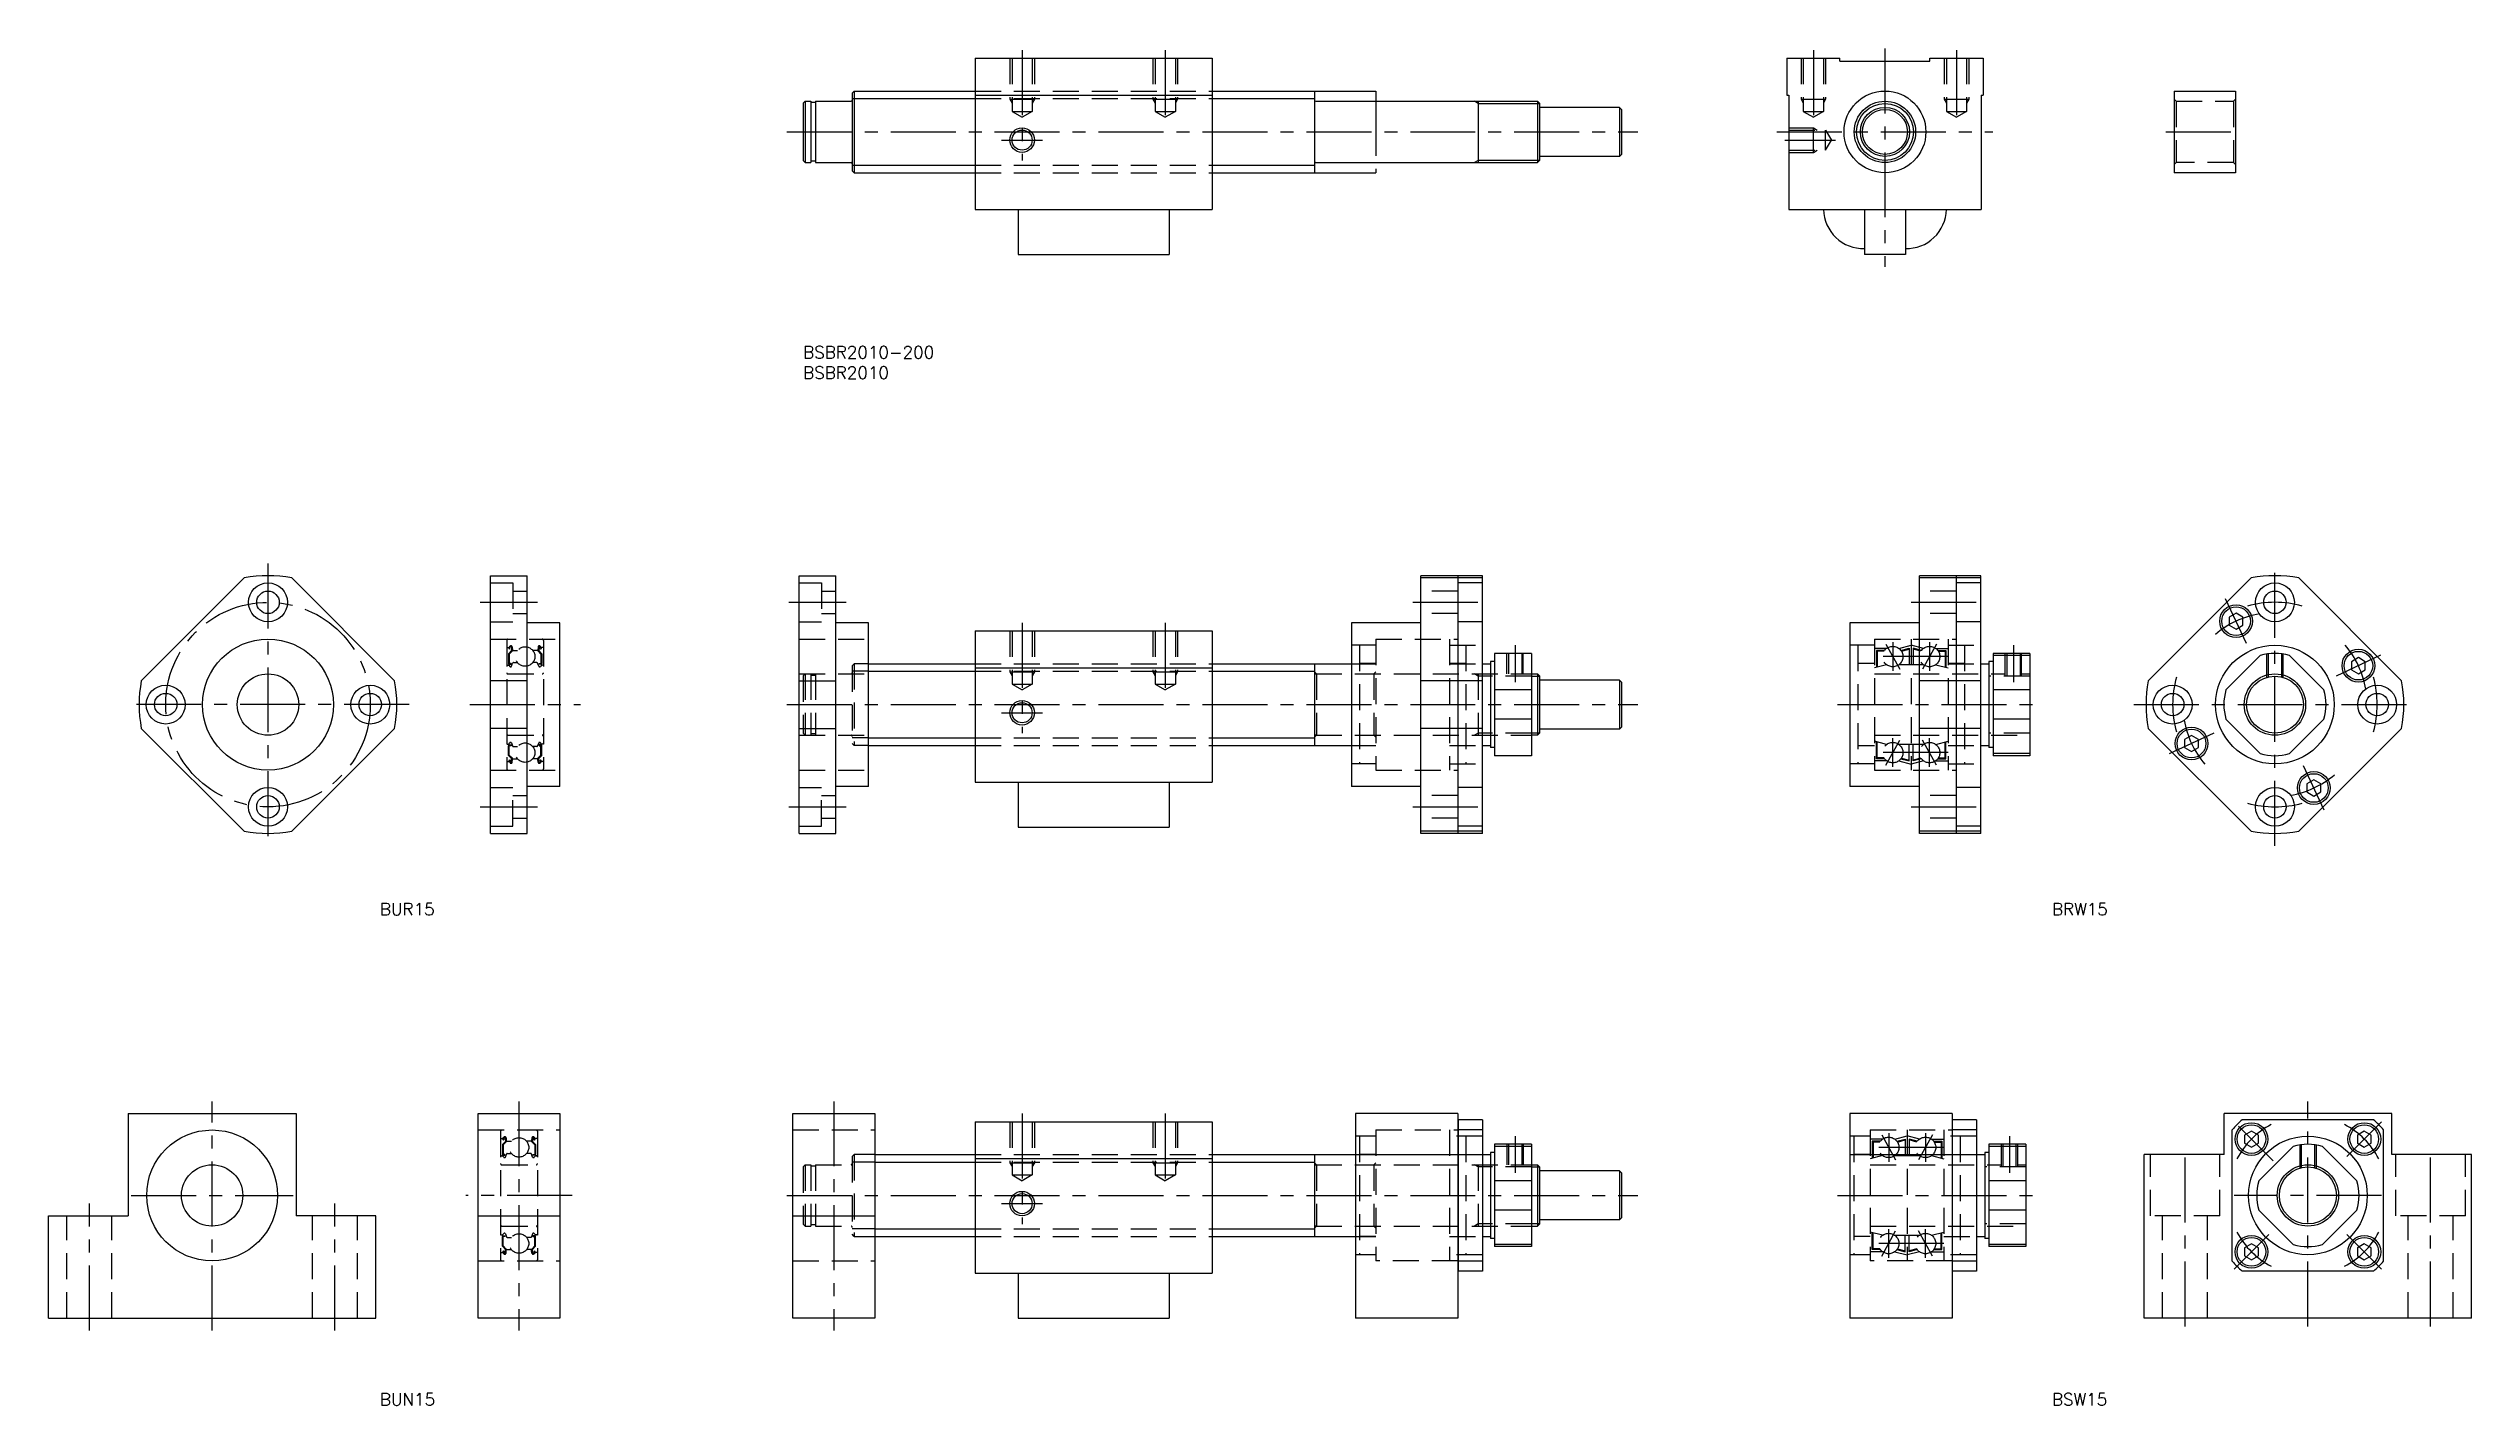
# Model space of a CAD drawing. Extents: x -184 to 408, y -259 to 73.
import ezdxf

# ---------------------------------------------------------------- set-up
doc = ezdxf.new("R2010")
doc.units = 0
doc.header["$LTSCALE"] = 0.5
for name, pattern in [('CENTER', [50.8, 31.75, -6.35, 6.35, -6.35]), ('DASHED', [19.05, 12.7, -6.35]), ('PHANTOM', [63.5, 31.75, -6.35, 6.35, -6.35, 6.35, -6.35])]:
    doc.linetypes.add(name, pattern=pattern)
for name, color, linetype in [('MSM_CENTER', 1, 'CENTER'), ('MSM_CONTINUOUS', 7, 'CONTINUOUS'), ('MSM_DASHED', 4, 'DASHED'), ('MSM_IMAGINARY', 6, 'PHANTOM'), ('MSM_NARROW', 5, 'CONTINUOUS'), ('MSM_PART_NUMBER', 7, 'CONTINUOUS')]:
    doc.layers.add(name, color=color, linetype=linetype)
doc.styles.get("Standard").update_dxf_attribs({"font": 'txt.shx', "height": 3, "bigfont": 'bigfont.shx'})

# ---------------------------------------------------------------- blocks, each defined once
blk = doc.blocks.new('*U12')
at = {"layer": 'MSM_PART_NUMBER'}
blk.add_text('BSBR2010-200', height=3, dxfattribs=at).set_placement((0, -3))
blk = doc.blocks.new('*U13')
at = {"layer": 'MSM_PART_NUMBER'}
blk.add_text('BSBR2010', height=3, dxfattribs=at).set_placement((0, -8))
blk = doc.blocks.new('*U14')
at = {"layer": 'MSM_PART_NUMBER'}
blk.add_text('BUR15', height=3, dxfattribs=at).set_placement((-103.46, -139.16))
blk = doc.blocks.new('*U15')
at = {"layer": 'MSM_PART_NUMBER'}
blk.add_text('BUN15', height=3, dxfattribs=at).set_placement((-103.46, -259))
blk = doc.blocks.new('*U16')
at = {"layer": 'MSM_PART_NUMBER'}
blk.add_text('BSW15', height=3, dxfattribs=at).set_placement((305.23, -259))
blk = doc.blocks.new('*U17')
at = {"layer": 'MSM_PART_NUMBER'}
blk.add_text('BRW15', height=3, dxfattribs=at).set_placement((305.23, -139.16))

msp = doc.modelspace()

# ---------------------------------------------------------------- linework, layer by layer
at = {"layer": 'MSM_CENTER'}
for p, q in [((53.5, 72.36), (53.5, 45.36)), ((88.5, 72.36), (88.5, 53.94)), ((246.9, 72.36), (246.9, 53.94)), ((264.4, 72.76), (264.4, 19.36)), ((281.9, 72.36), (281.9, 53.94)), ((-4, 52.36), (204, 52.36)), ((48.5, 50.36), (58.5, 50.36)), ((238, 52.36), (290.8, 52.36)), ((239.9, 50.36), (252.32, 50.36)), ((333.07, 52.36), (352.07, 52.36)), ((-130.81, -53.14), (-130.81, -122.14)), ((359.72, -122.14), (359.72, -53.14)), ((-78.96, -62.64), (-64.96, -62.64)), ((-3.5, -62.64), (10.5, -62.64)), ((149, -62.64), (168, -62.64)), ((270.81, -62.64), (289.81, -62.64)), ((352.75, -72.68), (347.67, -61.81)), ((53.5, -67.64), (53.5, -94.64)), ((88.5, -67.64), (88.5, -86.06)), ((174, -73.14), (174, -82.14)), ((279.81, -75.89), (261.81, -75.89)), ((264.61, -72.83), (268.01, -78.95)), ((266.31, -72.39), (266.31, -79.39)), ((277.01, -72.83), (273.61, -78.95)), ((275.31, -72.39), (275.31, -79.39)), ((295.81, -73.14), (295.81, -82.14)), ((385.55, -75.59), (374.67, -80.66)), ((-96.31, -87.64), (-165.31, -87.64)), ((-81.46, -87.64), (-54.46, -87.64)), ((-4, -87.64), (204, -87.64)), ((252.81, -87.64), (302.81, -87.64)), ((325.22, -87.64), (394.22, -87.64)), ((48.5, -89.64), (58.5, -89.64)), ((344.76, -94.61), (333.89, -99.68)), ((279.81, -99.39), (261.81, -99.39)), ((264.61, -102.45), (268.01, -96.33)), ((266.31, -102.89), (266.31, -95.89)), ((277.01, -102.45), (273.61, -96.33)), ((275.31, -102.89), (275.31, -95.89)), ((371.76, -113.47), (366.69, -102.59)), ((-78.96, -112.64), (-64.96, -112.64)), ((-3.5, -112.64), (10.5, -112.64)), ((149, -112.64), (168, -112.64)), ((270.81, -112.64), (289.81, -112.64)), ((-144.46, -240.64), (-144.46, -184.64)), ((-69.46, -184.64), (-69.46, -240.64)), ((7.5, -184.64), (7.5, -240.64)), ((53.5, -187.64), (53.5, -214.64)), ((88.5, -187.64), (88.5, -206.06)), ((367.77, -239.64), (367.77, -184.64)), ((174, -193.14), (174, -202.14)), ((263.61, -192.83), (267.01, -198.95)), ((265.31, -192.39), (265.31, -199.39)), ((276.01, -192.83), (272.61, -198.95)), ((274.31, -192.39), (274.31, -199.39)), ((294.81, -193.14), (294.81, -202.14)), ((359.28, -199.15), (350.8, -190.67)), ((377.32, -198.09), (385.8, -189.61)), ((278.81, -195.89), (260.81, -195.89)), ((337.77, -239.64), (337.77, -195.64)), ((397.77, -239.64), (397.77, -195.64)), ((-174.46, -240.64), (-174.46, -209.64)), ((-164.26, -207.64), (-124.66, -207.64)), ((-114.46, -240.64), (-114.46, -209.64)), ((-56.46, -207.64), (-82.46, -207.64)), ((-4, -207.64), (204, -207.64)), ((48.5, -209.64), (58.5, -209.64)), ((252.81, -207.64), (301.81, -207.64)), ((385.77, -207.64), (349.77, -207.64)), ((263.61, -222.45), (267.01, -216.33)), ((265.31, -222.89), (265.31, -215.89)), ((276.01, -222.45), (272.61, -216.33)), ((274.31, -222.89), (274.31, -215.89)), ((349.74, -225.67), (358.22, -217.18)), ((385.8, -225.67), (377.32, -217.18)), ((278.81, -219.39), (260.81, -219.39))]:
    msp.add_line(p, q, dxfattribs=at)
msp.add_circle((-130.81, -87.64), 25, dxfattribs=at)
for centre, radius, start, end in [((359.72, -87.64), 25, 74.5137, 105.4863), ((359.72, -87.64), 22.5, 99.70766, 130.29234), ((359.72, -87.64), 22.5, 9.70766, 40.29234), ((359.72, -87.64), 25, 164.5137, 195.4863), ((359.72, -87.64), 25, 344.5137, 15.4863), ((359.72, -87.64), 22.5, 189.70766, 220.29234), ((359.72, -87.64), 22.5, 279.70766, 310.29234), ((359.72, -87.64), 25, 254.5137, 285.4863), ((367.77, -207.64), 19.5, 117.30023, 152.69977), ((367.77, -207.64), 19.5, 27.30023, 62.69977), ((367.77, -207.64), 19.5, 207.30023, 242.69977), ((367.77, -207.64), 19.5, 297.30023, 332.69977)]:
    msp.add_arc(centre, radius, start, end, dxfattribs=at)
at = {"layer": 'MSM_CONTINUOUS'}
for p, q in [((42, 70.36), (100, 70.36)), ((42, 70.36), (42, 33.36)), ((100, 70.36), (100, 33.36)), ((240.4, 70.36), (253.4, 70.36)), ((240.4, 70.36), (240.4, 61.36)), ((253.4, 69.66), (253.4, 70.36)), ((253.4, 69.66), (275.4, 69.66)), ((275.4, 70.36), (288.4, 70.36)), ((275.4, 69.66), (275.4, 70.36)), ((288.4, 70.36), (288.4, 61.36)), ((0.5, 59.86), (0, 59.36)), ((0, 59.36), (0, 45.36)), ((0.5, 59.86), (1.85, 59.86)), ((0.5, 59.86), (0.5, 44.86)), ((1.85, 59.86), (1.85, 44.86)), ((3, 59.51), (1.85, 59.51)), ((3, 59.86), (3, 44.86)), ((3, 59.86), (11.7, 59.86)), ((12.5, 62.36), (12, 61.86)), ((12, 61.86), (12, 42.86)), ((12.5, 62.36), (42, 62.36)), ((12.5, 62.36), (12.5, 42.36)), ((42, 61.36), (100, 61.36)), ((100, 62.36), (125, 62.36)), ((125, 62.36), (125, 42.36)), ((125.3, 59.86), (179.5, 59.86)), ((165, 59.86), (165, 44.86)), ((180, 59.36), (179.5, 59.86)), ((179.5, 59.86), (179.5, 44.86)), ((180, 59.36), (180, 45.36)), ((240.4, 61.36), (240.9, 61.36)), ((240.9, 61.36), (240.9, 33.36)), ((287.9, 61.36), (287.9, 33.36)), ((287.9, 61.36), (288.4, 61.36)), ((335.07, 62.36), (350.07, 62.36)), ((335.07, 62.36), (335.07, 42.36)), ((350.07, 62.36), (350.07, 42.36)), ((199.5, 58.36), (180, 58.36)), ((200, 57.86), (199.5, 58.36)), ((199.5, 58.36), (199.5, 46.36)), ((200, 57.86), (200, 46.86)), ((0.5, 44.86), (0, 45.36)), ((0.5, 44.86), (1.85, 44.86)), ((3, 45.21), (1.85, 45.21)), ((3, 44.86), (11.7, 44.86)), ((12.5, 42.36), (12, 42.86)), ((12.5, 42.36), (42, 42.36)), ((100, 42.36), (125, 42.36)), ((125.3, 44.86), (179.5, 44.86)), ((180, 45.36), (179.5, 44.86)), ((199.5, 46.36), (180, 46.36)), ((199.5, 46.36), (200, 46.86)), ((350.07, 42.36), (335.07, 42.36)), ((42, 33.36), (100, 33.36)), ((52.53, 33.36), (52.53, 22.36)), ((89.46, 33.36), (89.46, 22.36)), ((240.9, 33.36), (287.9, 33.36)), ((259.4, 33.36), (259.4, 22.36)), ((269.4, 33.36), (269.4, 22.36)), ((52.53, 22.36), (89.46, 22.36)), ((269.4, 22.36), (259.4, 22.36)), ((-136.62, -56.68), (-161.77, -81.83)), ((-125, -56.68), (-99.85, -81.83)), ((-76.46, -119.14), (-76.46, -56.14)), ((-76.46, -56.14), (-67.46, -56.14)), ((-67.46, -119.14), (-67.46, -56.14)), ((-1, -119.14), (-1, -56.14)), ((-1, -56.14), (8, -56.14)), ((8, -119.14), (8, -56.14)), ((151, -119.14), (151, -56.14)), ((166, -56.14), (151, -56.14)), ((166, -56.68), (151, -56.68)), ((160, -56.14), (160, -119.14)), ((166, -119.14), (166, -56.14)), ((272.81, -119.14), (272.81, -56.14)), ((287.81, -56.14), (272.81, -56.14)), ((287.81, -56.68), (272.81, -56.68)), ((281.81, -56.14), (281.81, -119.14)), ((287.81, -119.14), (287.81, -56.14)), ((353.91, -56.68), (328.76, -81.83)), ((390.68, -81.83), (365.53, -56.68)), ((-59.46, -67.64), (-67.46, -67.64)), ((-59.46, -107.64), (-59.46, -67.64)), ((16, -67.64), (8, -67.64)), ((16, -107.64), (16, -67.64)), ((42, -69.64), (100, -69.64)), ((42, -69.64), (42, -106.64)), ((100, -69.64), (100, -106.64)), ((151, -67.64), (134, -67.64)), ((134, -67.64), (134, -107.64)), ((272.81, -67.64), (255.81, -67.64)), ((255.81, -67.64), (255.81, -107.64)), ((350.21, -65.28), (348.51, -66.26)), ((348.51, -66.26), (348.51, -68.23)), ((348.51, -68.23), (350.21, -69.21)), ((351.91, -66.26), (350.21, -65.28)), ((350.21, -69.21), (351.91, -68.23)), ((351.91, -68.23), (351.91, -66.26)), ((169, -75.14), (169, -100.14)), ((178, -75.14), (169, -75.14)), ((178, -75.14), (178, -100.14)), ((290.81, -75.14), (290.81, -100.14)), ((299.81, -75.14), (290.81, -75.14)), ((299.81, -75.66), (290.81, -75.66)), ((299.81, -75.14), (299.81, -100.14)), ((347.74, -84.06), (356.14, -75.66)), ((371.69, -84.06), (363.3, -75.66)), ((380.11, -76.17), (378.41, -77.15)), ((381.81, -77.15), (380.11, -76.17)), ((-67.46, -81.83), (-76.46, -81.83)), ((-1, -81.83), (8, -81.83)), ((16, -77.64), (42, -77.64)), ((42, -78.64), (100, -78.64)), ((100, -77.64), (134, -77.64)), ((125, -77.64), (125, -97.64)), ((166, -81.83), (151, -81.83)), ((166, -77.64), (168, -77.64)), ((169, -77.14), (168, -77.14)), ((168, -77.14), (168, -98.14)), ((178, -80.14), (179.5, -80.14)), ((180, -80.64), (179.5, -80.14)), ((179.5, -80.14), (179.5, -95.14)), ((180, -80.64), (180, -94.64)), ((199.5, -81.64), (180, -81.64)), ((200, -82.14), (199.5, -81.64)), ((199.5, -81.64), (199.5, -93.64)), ((200, -82.14), (200, -93.14)), ((287.81, -81.83), (272.81, -81.83)), ((287.81, -77.64), (289.81, -77.64)), ((290.81, -77.14), (289.81, -77.14)), ((289.81, -77.14), (289.81, -98.14)), ((378.41, -77.15), (378.41, -79.11)), ((378.41, -79.11), (380.11, -80.09)), ((380.11, -80.09), (381.81, -79.11)), ((381.81, -79.11), (381.81, -77.15)), ((178, -84.06), (169, -84.06)), ((299.81, -84.06), (290.81, -84.06)), ((-136.62, -118.6), (-161.77, -93.45)), ((-99.85, -93.45), (-125, -118.6)), ((-67.46, -93.45), (-76.46, -93.45)), ((-1, -93.45), (8, -93.45)), ((166, -93.45), (151, -93.45)), ((178, -91.22), (169, -91.22)), ((180, -94.64), (179.5, -95.14)), ((199.5, -93.64), (180, -93.64)), ((199.5, -93.64), (200, -93.14)), ((287.81, -93.45), (272.81, -93.45)), ((299.81, -91.22), (290.81, -91.22)), ((353.91, -118.6), (328.76, -93.45)), ((356.14, -99.61), (347.74, -91.22)), ((363.3, -99.61), (371.69, -91.22)), ((390.68, -93.45), (365.53, -118.6)), ((16, -97.64), (42, -97.64)), ((100, -97.64), (134, -97.64)), ((166, -97.64), (168, -97.64)), ((169, -98.14), (168, -98.14)), ((178, -100.14), (169, -100.14)), ((179.5, -95.14), (178, -95.14)), ((287.81, -97.64), (289.81, -97.64)), ((290.81, -98.14), (289.81, -98.14)), ((299.81, -99.61), (290.81, -99.61)), ((299.81, -100.14), (290.81, -100.14)), ((339.33, -95.18), (337.63, -96.16)), ((337.63, -96.16), (337.63, -98.13)), ((337.63, -98.13), (339.33, -99.11)), ((341.03, -96.16), (339.33, -95.18)), ((339.33, -99.11), (341.03, -98.13)), ((341.03, -98.13), (341.03, -96.16)), ((369.23, -106.07), (367.53, -107.05)), ((370.93, -107.05), (369.23, -106.07)), ((-59.46, -107.64), (-67.46, -107.64)), ((16, -107.64), (8, -107.64)), ((42, -106.64), (100, -106.64)), ((52.53, -106.64), (52.53, -117.64)), ((89.46, -106.64), (89.46, -117.64)), ((151, -107.64), (134, -107.64)), ((272.81, -107.64), (255.81, -107.64)), ((367.53, -107.05), (367.53, -109.01)), ((367.53, -109.01), (369.23, -109.99)), ((369.23, -109.99), (370.93, -109.01)), ((370.93, -109.01), (370.93, -107.05)), ((52.53, -117.64), (89.46, -117.64)), ((-76.46, -119.14), (-67.46, -119.14)), ((-1, -119.14), (8, -119.14)), ((166, -118.6), (151, -118.6)), ((166, -119.14), (151, -119.14)), ((287.81, -118.6), (272.81, -118.6)), ((287.81, -119.14), (272.81, -119.14)), ((-164.96, -187.64), (-164.96, -212.64)), ((-164.96, -187.64), (-123.96, -187.64)), ((-123.96, -187.64), (-123.96, -212.64)), ((-79.46, -237.64), (-79.46, -187.64)), ((-79.46, -187.64), (-59.46, -187.64)), ((-59.46, -187.64), (-59.46, -237.64)), ((-2.5, -237.64), (-2.5, -187.64)), ((-2.5, -187.64), (17.5, -187.64)), ((17.5, -187.64), (17.5, -237.64)), ((160, -187.64), (135, -187.64)), ((135, -187.64), (135, -237.64)), ((160, -187.64), (160, -237.64)), ((166, -189.14), (160.05, -189.14)), ((160.05, -189.14), (160.05, -226.14)), ((166, -189.14), (166, -226.14)), ((280.81, -187.64), (255.81, -187.64)), ((255.81, -187.64), (255.81, -237.64)), ((280.81, -187.64), (280.81, -237.64)), ((286.81, -189.14), (280.86, -189.14)), ((280.86, -189.14), (280.86, -226.14)), ((286.81, -189.14), (286.81, -226.14)), ((347.27, -197.64), (347.27, -187.64)), ((388.27, -187.64), (347.27, -187.64)), ((383.83, -189.14), (351.71, -189.14)), ((388.27, -197.64), (388.27, -187.64)), ((42, -189.64), (100, -189.64)), ((42, -189.64), (42, -226.64)), ((100, -189.64), (100, -226.64)), ((160, -191.64), (160.05, -191.64)), ((166, -191.57), (160.05, -191.57)), ((169, -195.14), (169, -220.14)), ((178, -195.14), (169, -195.14)), ((178, -195.14), (178, -220.14)), ((280.81, -191.64), (280.86, -191.64)), ((286.81, -191.57), (280.86, -191.57)), ((289.81, -195.14), (289.81, -220.14)), ((298.81, -195.14), (289.81, -195.14)), ((298.81, -195.14), (298.81, -220.14)), ((349.27, -223.7), (349.27, -191.57)), ((353.98, -191.89), (352.28, -192.87)), ((352.28, -192.87), (352.28, -194.83)), ((352.28, -194.83), (353.98, -195.81)), ((355.68, -192.87), (353.98, -191.89)), ((353.98, -195.81), (355.68, -194.83)), ((355.68, -194.83), (355.68, -192.87)), ((381.56, -191.89), (379.86, -192.87)), ((379.86, -192.87), (379.86, -194.83)), ((379.86, -194.83), (381.56, -195.81)), ((383.26, -192.87), (381.56, -191.89)), ((381.56, -195.81), (383.26, -194.83)), ((383.26, -194.83), (383.26, -192.87)), ((386.27, -223.7), (386.27, -191.57)), ((17.5, -197.64), (42, -197.64)), ((42, -198.64), (100, -198.64)), ((100, -197.64), (160, -197.64)), ((125, -197.64), (125, -217.64)), ((166, -197.64), (168, -197.64)), ((169, -197.14), (168, -197.14)), ((168, -197.14), (168, -218.14)), ((178, -195.66), (169, -195.66)), ((178, -200.14), (179.5, -200.14)), ((180, -200.64), (179.5, -200.14)), ((179.5, -200.14), (179.5, -215.14)), ((180, -200.64), (180, -214.64)), ((255.81, -197.64), (280.81, -197.64)), ((286.81, -197.64), (288.81, -197.64)), ((289.81, -197.14), (288.81, -197.14)), ((288.81, -197.14), (288.81, -218.14)), ((298.81, -195.66), (289.81, -195.66)), ((327.77, -237.64), (327.77, -197.64)), ((347.27, -197.64), (327.77, -197.64)), ((355.79, -204.06), (364.19, -195.66)), ((379.75, -204.06), (371.35, -195.66)), ((407.77, -197.64), (388.27, -197.64)), ((407.77, -237.64), (407.77, -197.64)), ((178, -204.06), (169, -204.06)), ((199.5, -201.64), (180, -201.64)), ((200, -202.14), (199.5, -201.64)), ((199.5, -201.64), (199.5, -213.64)), ((200, -202.14), (200, -213.14)), ((298.81, -204.06), (289.81, -204.06)), ((-184.46, -237.64), (-184.46, -212.64)), ((-184.46, -212.64), (-164.96, -212.64)), ((-104.46, -212.64), (-123.96, -212.64)), ((-104.46, -237.64), (-104.46, -212.64)), ((-79.46, -212.64), (-59.46, -212.64)), ((-2.5, -212.64), (17.5, -212.64)), ((178, -211.22), (169, -211.22)), ((199.5, -213.64), (200, -213.14)), ((298.81, -211.22), (289.81, -211.22)), ((364.19, -219.61), (355.79, -211.22)), ((371.35, -219.61), (379.75, -211.22)), ((17.5, -217.64), (42, -217.64)), ((100, -217.64), (135, -217.64)), ((166, -217.64), (168, -217.64)), ((169, -218.14), (168, -218.14)), ((178, -215.14), (179.5, -215.14)), ((180, -214.64), (179.5, -215.14)), ((199.5, -213.64), (180, -213.64)), ((286.81, -217.64), (288.81, -217.64)), ((289.81, -218.14), (288.81, -218.14)), ((160, -223.64), (160.05, -223.64)), ((166, -223.7), (160.05, -223.7)), ((178, -219.61), (169, -219.61)), ((178, -220.14), (169, -220.14)), ((280.81, -223.64), (280.86, -223.64)), ((286.81, -223.7), (280.86, -223.7)), ((298.81, -219.61), (289.81, -219.61)), ((298.81, -220.14), (289.81, -220.14)), ((353.98, -219.46), (352.28, -220.44)), ((352.28, -220.44), (352.28, -222.41)), ((352.28, -222.41), (353.98, -223.39)), ((355.68, -220.44), (353.98, -219.46)), ((353.98, -223.39), (355.68, -222.41)), ((355.68, -222.41), (355.68, -220.44)), ((381.56, -219.46), (379.86, -220.44)), ((379.86, -220.44), (379.86, -222.41)), ((379.86, -222.41), (381.56, -223.39)), ((383.26, -220.44), (381.56, -219.46)), ((381.56, -223.39), (383.26, -222.41)), ((383.26, -222.41), (383.26, -220.44)), ((42, -226.64), (100, -226.64)), ((52.53, -226.64), (52.53, -237.64)), ((89.46, -226.64), (89.46, -237.64)), ((166, -226.14), (160.05, -226.14)), ((286.81, -226.14), (280.86, -226.14)), ((383.83, -226.14), (351.71, -226.14)), ((-184.46, -237.64), (-104.46, -237.64)), ((-59.46, -237.64), (-79.46, -237.64)), ((17.5, -237.64), (-2.5, -237.64)), ((52.53, -237.64), (89.46, -237.64)), ((160, -237.64), (135, -237.64)), ((280.81, -237.64), (255.81, -237.64)), ((407.77, -237.64), (327.77, -237.64))]:
    msp.add_line(p, q, dxfattribs=at)
for centre, radius in [((264.4, 52.36), 10), ((264.4, 52.36), 7.5), ((264.4, 52.36), 6), ((264.4, 52.36), 5.5), ((53.5, 50.36), 2.46), ((-130.81, -62.64), 4.75), ((359.72, -62.64), 4.75), ((-130.81, -62.64), 2.75), ((350.21, -67.25), 4), ((350.21, -67.25), 3.5), ((359.72, -62.64), 2.75), ((-130.81, -87.64), 16), ((359.72, -87.64), 14.5), ((380.11, -78.13), 4), ((380.11, -78.13), 3.5), ((-155.81, -87.64), 4.75), ((-130.81, -87.64), 7.5), ((-105.81, -87.64), 4.75), ((334.72, -87.64), 4.75), ((359.72, -87.64), 6.96), ((384.72, -87.64), 4.75), ((-155.81, -87.64), 2.75), ((-105.81, -87.64), 2.75), ((53.5, -89.64), 2.46), ((334.72, -87.64), 2.75), ((384.72, -87.64), 2.75), ((339.33, -97.15), 4), ((339.33, -97.15), 3.5), ((369.23, -108.03), 4), ((369.23, -108.03), 3.5), ((-130.81, -112.64), 4.75), ((-130.81, -112.64), 2.75), ((359.72, -112.64), 4.75), ((359.72, -112.64), 2.75), ((-144.46, -207.64), 16), ((353.98, -193.85), 4), ((353.98, -193.85), 3.5), ((367.77, -207.64), 14.5), ((381.56, -193.85), 4), ((381.56, -193.85), 3.5), ((-144.46, -207.64), 7.5), ((367.77, -207.64), 6.96), ((53.5, -209.64), 2.46), ((353.98, -221.43), 4), ((353.98, -221.43), 3.5), ((381.56, -221.43), 4), ((381.56, -221.43), 3.5)]:
    msp.add_circle(centre, radius, dxfattribs=at)
for centre, radius, start, end in [((11.7, 60.16), 0.3, 270, 0), ((125.3, 60.16), 0.3, 180, 270), ((11.7, 44.56), 0.3, 0, 90), ((125.3, 44.56), 0.3, 90, 180), ((259.15, 33.59), 9.75, 181.35395, 271.4928), ((269.66, 33.59), 9.75, 268.5072, 358.64605), ((-130.81, -87.64), 31.5, 79.37126, 100.62874), ((359.72, -87.64), 31.5, 79.37126, 100.62874), ((359.72, -87.64), 12.5, 73.35764, 106.64236), ((-130.81, -87.64), 31.5, 169.37126, 190.62874), ((-130.81, -87.64), 31.5, 349.37126, 10.62874), ((359.72, -87.64), 31.5, 169.37126, 190.62874), ((359.72, -87.64), 31.5, 349.37126, 10.62874), ((359.72, -87.64), 12.5, 163.35764, 196.64236), ((359.72, -87.64), 12.5, 343.35764, 16.64236), ((359.72, -87.64), 12.5, 253.35764, 286.64236), ((-130.81, -87.64), 31.5, 259.37126, 280.62874), ((359.72, -87.64), 31.5, 259.37126, 280.62874), ((367.77, -207.64), 24.5, 130.96571, 139.03429), ((367.77, -207.64), 24.5, 40.96571, 49.03429), ((367.77, -207.64), 12.5, 73.35764, 106.64236), ((367.77, -207.64), 12.5, 163.35764, 196.64236), ((367.77, -207.64), 12.5, 343.35764, 16.64236), ((367.77, -207.64), 24.5, 220.96571, 229.03429), ((367.77, -207.64), 12.5, 253.35764, 286.64236), ((367.77, -207.64), 24.5, 310.96571, 319.03429)]:
    msp.add_arc(centre, radius, start, end, dxfattribs=at)
at = {"layer": 'MSM_DASHED'}
for p, q in [((50.5, 70.36), (50.5, 60.36)), ((51.04, 70.36), (51.04, 57.36)), ((55.96, 70.36), (55.96, 57.36)), ((56.5, 70.36), (56.5, 60.36)), ((85.5, 70.36), (85.5, 60.36)), ((86.04, 70.36), (86.04, 57.36)), ((90.96, 70.36), (90.96, 57.36)), ((91.5, 70.36), (91.5, 60.36)), ((243.9, 70.36), (243.9, 60.36)), ((244.44, 70.36), (244.44, 57.36)), ((249.36, 70.36), (249.36, 57.36)), ((249.9, 70.36), (249.9, 60.36)), ((278.9, 70.36), (278.9, 60.36)), ((279.44, 70.36), (279.44, 57.36)), ((284.36, 70.36), (284.36, 57.36)), ((284.9, 70.36), (284.9, 60.36)), ((42, 62.36), (100, 62.36)), ((42, 60.51), (100, 60.51)), ((50.5, 60.36), (56.5, 60.36)), ((50.5, 60.36), (51.04, 59.42)), ((56.5, 60.36), (55.96, 59.42)), ((85.5, 60.36), (91.5, 60.36)), ((85.5, 60.36), (86.04, 59.42)), ((91.5, 60.36), (90.96, 59.42)), ((243.9, 60.36), (249.9, 60.36)), ((243.9, 60.36), (244.44, 59.42)), ((249.9, 60.36), (249.36, 59.42)), ((278.9, 60.36), (284.9, 60.36)), ((278.9, 60.36), (279.44, 59.42)), ((284.9, 60.36), (284.36, 59.42)), ((335.57, 59.86), (335.07, 60.36)), ((335.57, 59.86), (349.57, 59.86)), ((335.57, 59.86), (335.57, 44.86)), ((349.57, 59.86), (350.07, 60.36)), ((349.57, 59.86), (349.57, 44.86)), ((51.04, 57.36), (55.96, 57.36)), ((51.04, 57.36), (53.5, 55.94)), ((55.96, 57.36), (53.5, 55.94)), ((86.04, 57.36), (90.96, 57.36)), ((86.04, 57.36), (88.5, 55.94)), ((90.96, 57.36), (88.5, 55.94)), ((240.9, 53.36), (246.9, 53.36)), ((244.44, 57.36), (249.36, 57.36)), ((244.44, 57.36), (246.9, 55.94)), ((249.36, 57.36), (246.9, 55.94)), ((246.9, 47.36), (246.9, 53.36)), ((246.9, 53.36), (247.84, 52.82)), ((279.44, 57.36), (284.36, 57.36)), ((279.44, 57.36), (281.9, 55.94)), ((284.36, 57.36), (281.9, 55.94)), ((240.9, 52.82), (249.9, 52.82)), ((240.9, 47.9), (249.9, 47.9)), ((246.9, 47.36), (247.84, 47.9)), ((249.9, 47.9), (249.9, 52.82)), ((249.9, 52.82), (251.32, 50.36)), ((249.9, 47.9), (251.32, 50.36)), ((42, 44.21), (100, 44.21)), ((42, 42.36), (100, 42.36)), ((240.9, 47.36), (246.9, 47.36)), ((335.57, 44.86), (335.07, 44.36)), ((349.57, 44.86), (335.57, 44.86)), ((349.57, 44.86), (350.07, 44.36)), ((-76.46, -57.89), (-70.96, -57.89)), ((-70.96, -57.89), (-70.96, -67.39)), ((-1, -57.89), (4.5, -57.89)), ((4.5, -57.89), (4.5, -67.39)), ((166, -57.89), (160, -57.89)), ((287.81, -57.89), (281.81, -57.89)), ((-70.96, -59.89), (-67.46, -59.89)), ((4.5, -59.89), (8, -59.89)), ((160, -59.89), (151, -59.89)), ((281.81, -59.89), (272.81, -59.89)), ((-76.46, -67.39), (-70.96, -67.39)), ((-70.96, -65.39), (-67.46, -65.39)), ((-1, -67.39), (4.5, -67.39)), ((4.5, -65.39), (8, -65.39)), ((50.5, -69.64), (50.5, -79.64)), ((51.04, -69.64), (51.04, -82.64)), ((55.96, -69.64), (55.96, -82.64)), ((56.5, -69.64), (56.5, -79.64)), ((85.5, -69.64), (85.5, -79.64)), ((86.04, -69.64), (86.04, -82.64)), ((90.96, -69.64), (90.96, -82.64)), ((91.5, -69.64), (91.5, -79.64)), ((160, -65.39), (151, -65.39)), ((166, -67.39), (160, -67.39)), ((281.81, -65.39), (272.81, -65.39)), ((287.81, -67.39), (281.81, -67.39)), ((-76.46, -71.64), (-59.46, -71.64)), ((-72.46, -71.94), (-72.46, -103.34)), ((-72.36, -73.69), (-71.9, -73.69)), ((-71.28, -74.45), (-72.03, -75.2)), ((-72.03, -75.2), (-72.03, -77.59)), ((-71.9, -73.69), (-71.65, -73.39)), ((-71.73, -74.1), (-71.88, -73.97)), ((-71.08, -74.54), (-71.83, -75.29)), ((-71.83, -75.29), (-71.83, -77.59)), ((-71.75, -73.82), (-71.5, -73.52)), ((-71.6, -73.94), (-71.75, -73.82)), ((-71.73, -74.1), (-71.6, -73.94)), ((-71.32, -73.58), (-71.28, -74.45)), ((-71.13, -73.56), (-71.06, -74.3)), ((-71.08, -74.07), (-71.08, -74.54)), ((-70.96, -74.39), (-69.81, -74.39)), ((-64.97, -74.39), (-66.11, -74.39)), ((-64.8, -73.56), (-64.87, -74.3)), ((-64.85, -74.07), (-64.85, -74.54)), ((-64.85, -74.54), (-64.1, -75.29)), ((-64.6, -73.58), (-64.65, -74.45)), ((-64.65, -74.45), (-63.9, -75.2)), ((-64.18, -73.82), (-64.43, -73.52)), ((-64.33, -73.94), (-64.18, -73.82)), ((-64.2, -74.1), (-64.33, -73.94)), ((-64.02, -73.69), (-64.27, -73.39)), ((-64.2, -74.1), (-64.05, -73.97)), ((-64.1, -75.29), (-64.1, -77.59)), ((-63.56, -73.69), (-64.02, -73.69)), ((-63.9, -75.2), (-63.9, -77.59)), ((-63.46, -71.94), (-63.46, -103.34)), ((-1, -71.64), (16, -71.64)), ((140, -73.14), (134, -73.14)), ((136, -73.14), (136, -102.14)), ((140, -71.64), (160, -71.64)), ((140, -71.64), (140, -103.64)), ((158, -71.64), (158, -103.64)), ((158, -73.14), (166, -73.14)), ((162, -73.14), (162, -102.14)), ((172, -80.14), (172, -75.14)), ((172.38, -75.14), (172.38, -80.14)), ((175.62, -75.14), (175.62, -80.14)), ((176, -80.14), (176, -75.14)), ((261.81, -73.14), (255.81, -73.14)), ((257.81, -73.14), (257.81, -102.14)), ((261.81, -71.64), (281.81, -71.64)), ((261.81, -71.64), (261.81, -103.64)), ((264.81, -73.89), (261.81, -73.89)), ((262.31, -74.39), (262.31, -78.56)), ((264.31, -74.39), (262.31, -74.39)), ((262.51, -74.59), (262.51, -78.5)), ((264.17, -74.59), (262.51, -74.59)), ((267.81, -73.89), (270.81, -73.08)), ((268.32, -74.4), (270.31, -73.87)), ((268.44, -74.58), (270.31, -74.08)), ((270.31, -73.87), (270.31, -77.89)), ((270.81, -71.64), (270.81, -103.64)), ((273.81, -73.89), (270.81, -73.08)), ((271.31, -73.87), (271.31, -77.89)), ((273.3, -74.4), (271.31, -73.87)), ((273.18, -74.58), (271.31, -74.08)), ((276.81, -73.89), (279.81, -73.89)), ((277.31, -74.39), (279.31, -74.39)), ((277.44, -74.59), (279.11, -74.59)), ((279.11, -74.59), (279.11, -78.5)), ((279.31, -74.39), (279.31, -78.56)), ((279.81, -71.64), (279.81, -103.64)), ((279.81, -73.14), (287.81, -73.14)), ((283.81, -73.14), (283.81, -102.14)), ((293.81, -80.68), (293.81, -75.14)), ((294.19, -75.14), (294.19, -80.68)), ((297.43, -75.14), (297.43, -80.68)), ((297.81, -80.68), (297.81, -75.14)), ((357.72, -80.93), (357.72, -75.3)), ((358.1, -75.24), (358.1, -80.87)), ((361.34, -75.24), (361.34, -80.87)), ((361.72, -80.93), (361.72, -75.3)), ((-72.26, -77.99), (-71.96, -77.99)), ((-72.16, -80.14), (-63.76, -80.14)), ((-71.96, -77.99), (-71.69, -78.32)), ((-71.38, -77.59), (-71.83, -77.59)), ((-71.83, -77.79), (-71.38, -77.79)), ((-71.54, -78.39), (-71.47, -78.39)), ((-71.38, -77.79), (-71.38, -77.59)), ((-71.28, -78.26), (-71.01, -77.52)), ((-70.83, -77.39), (-69.81, -77.39)), ((-65.1, -77.39), (-66.11, -77.39)), ((-64.65, -78.26), (-64.91, -77.52)), ((-64.55, -77.79), (-64.55, -77.59)), ((-64.55, -77.59), (-64.1, -77.59)), ((-64.1, -77.79), (-64.55, -77.79)), ((-64.39, -78.39), (-64.46, -78.39)), ((-63.96, -77.99), (-64.24, -78.32)), ((-63.66, -77.99), (-63.96, -77.99)), ((-1, -80.14), (16, -80.14)), ((0.5, -80.14), (0, -80.64)), ((0, -80.64), (0, -94.64)), ((0.5, -80.14), (0.5, -95.14)), ((1.85, -80.14), (1.85, -95.14)), ((3, -80.49), (1.85, -80.49)), ((3, -80.14), (3, -95.14)), ((12.5, -77.64), (12, -78.14)), ((12, -78.14), (12, -97.14)), ((16, -79.49), (12, -79.49)), ((12.5, -77.64), (12.5, -97.64)), ((16, -77.64), (12.5, -77.64)), ((42, -77.64), (100, -77.64)), ((42, -79.49), (100, -79.49)), ((50.5, -79.64), (56.5, -79.64)), ((50.5, -79.64), (51.04, -80.58)), ((51.04, -82.64), (55.96, -82.64)), ((51.04, -82.64), (53.5, -84.06)), ((55.96, -82.64), (53.5, -84.06)), ((56.5, -79.64), (55.96, -80.58)), ((85.5, -79.64), (91.5, -79.64)), ((85.5, -79.64), (86.04, -80.58)), ((86.04, -82.64), (90.96, -82.64)), ((86.04, -82.64), (88.5, -84.06)), ((90.96, -82.64), (88.5, -84.06)), ((91.5, -79.64), (90.96, -80.58)), ((125.5, -80.14), (125, -79.64)), ((125.3, -80.14), (178, -80.14)), ((125.5, -80.14), (125.5, -95.14)), ((134, -77.64), (140, -77.64)), ((140, -77.59), (136, -77.59)), ((139.5, -80.14), (140, -79.64)), ((139.5, -80.14), (139.5, -95.14)), ((162, -77.59), (158, -77.59)), ((158, -77.64), (166, -77.64)), ((165, -80.68), (164.06, -80.14)), ((165, -80.14), (165, -95.14)), ((178, -80.68), (165, -80.68)), ((261.81, -77.59), (257.81, -77.59)), ((264.81, -77.89), (261.81, -78.69)), ((261.81, -80.14), (293.81, -80.14)), ((273.81, -77.89), (267.81, -77.89)), ((276.81, -77.89), (279.81, -78.69)), ((283.81, -77.59), (279.81, -77.59)), ((279.81, -77.64), (287.81, -77.64)), ((299.81, -80.68), (289.81, -80.68)), ((297.81, -80.14), (299.81, -80.14)), ((0.5, -95.14), (0, -94.64)), ((165, -94.6), (164.06, -95.14)), ((178, -94.6), (165, -94.6)), ((299.81, -94.6), (289.81, -94.6)), ((-72.26, -97.29), (-71.96, -97.29)), ((-72.16, -95.14), (-63.76, -95.14)), ((-72.03, -100.07), (-72.03, -97.69)), ((-71.28, -100.82), (-72.03, -100.07)), ((-71.96, -97.29), (-71.69, -96.96)), ((-71.83, -97.49), (-71.38, -97.49)), ((-71.83, -99.99), (-71.83, -97.69)), ((-71.38, -97.69), (-71.83, -97.69)), ((-71.08, -100.74), (-71.83, -99.99)), ((-71.54, -96.89), (-71.47, -96.89)), ((-71.38, -97.49), (-71.38, -97.69)), ((-71.28, -97.02), (-71.01, -97.76)), ((-70.83, -97.89), (-69.81, -97.89)), ((-65.1, -97.89), (-66.11, -97.89)), ((-64.65, -97.02), (-64.91, -97.76)), ((-64.85, -100.74), (-64.1, -99.99)), ((-64.65, -100.82), (-63.9, -100.07)), ((-64.55, -97.49), (-64.55, -97.69)), ((-64.1, -97.49), (-64.55, -97.49)), ((-64.55, -97.69), (-64.1, -97.69)), ((-64.39, -96.89), (-64.46, -96.89)), ((-63.96, -97.29), (-64.24, -96.96)), ((-64.1, -99.99), (-64.1, -97.69)), ((-63.66, -97.29), (-63.96, -97.29)), ((-63.9, -100.07), (-63.9, -97.69)), ((-1, -95.14), (16, -95.14)), ((3, -94.79), (1.85, -94.79)), ((16, -95.79), (12, -95.79)), ((12.5, -97.64), (12, -97.14)), ((16, -97.64), (12.5, -97.64)), ((42, -95.79), (100, -95.79)), ((42, -97.64), (100, -97.64)), ((125.5, -95.14), (125, -95.64)), ((125.3, -95.14), (178, -95.14)), ((134, -97.64), (140, -97.64)), ((140, -97.69), (136, -97.69)), ((139.5, -95.14), (140, -95.64)), ((158, -97.64), (166, -97.64)), ((162, -97.69), (158, -97.69)), ((261.81, -97.69), (257.81, -97.69)), ((261.81, -95.14), (299.81, -95.14)), ((264.81, -97.39), (261.81, -96.58)), ((262.31, -100.89), (262.31, -96.72)), ((262.51, -100.69), (262.51, -96.77)), ((273.81, -97.39), (267.81, -97.39)), ((270.31, -101.41), (270.31, -97.39)), ((271.31, -101.41), (271.31, -97.39)), ((276.81, -97.39), (279.81, -96.58)), ((279.11, -100.69), (279.11, -96.77)), ((279.31, -100.89), (279.31, -96.72)), ((279.81, -97.64), (287.81, -97.64)), ((283.81, -97.69), (279.81, -97.69)), ((-76.46, -103.64), (-59.46, -103.64)), ((-72.36, -101.59), (-71.9, -101.59)), ((-71.9, -101.59), (-71.65, -101.88)), ((-71.73, -101.18), (-71.88, -101.31)), ((-71.6, -101.33), (-71.75, -101.46)), ((-71.75, -101.46), (-71.5, -101.76)), ((-71.73, -101.18), (-71.6, -101.33)), ((-71.32, -101.7), (-71.28, -100.82)), ((-71.13, -101.72), (-71.06, -100.98)), ((-71.08, -101.21), (-71.08, -100.74)), ((-70.96, -100.89), (-69.81, -100.89)), ((-64.97, -100.89), (-66.11, -100.89)), ((-64.8, -101.72), (-64.87, -100.98)), ((-64.85, -101.21), (-64.85, -100.74)), ((-64.6, -101.7), (-64.65, -100.82)), ((-64.18, -101.46), (-64.43, -101.76)), ((-64.2, -101.18), (-64.33, -101.33)), ((-64.33, -101.33), (-64.18, -101.46)), ((-64.02, -101.59), (-64.27, -101.88)), ((-64.2, -101.18), (-64.05, -101.31)), ((-63.56, -101.59), (-64.02, -101.59)), ((-1, -103.64), (16, -103.64)), ((140, -102.14), (134, -102.14)), ((140, -103.64), (160, -103.64)), ((158, -102.14), (166, -102.14)), ((261.81, -102.14), (255.81, -102.14)), ((264.81, -101.39), (261.81, -101.39)), ((261.81, -103.64), (281.81, -103.64)), ((264.31, -100.89), (262.31, -100.89)), ((264.17, -100.69), (262.51, -100.69)), ((267.81, -101.39), (270.81, -102.19)), ((268.32, -100.87), (270.31, -101.41)), ((268.44, -100.7), (270.31, -101.2)), ((273.81, -101.39), (270.81, -102.19)), ((273.18, -100.7), (271.31, -101.2)), ((273.3, -100.87), (271.31, -101.41)), ((276.81, -101.39), (279.81, -101.39)), ((277.31, -100.89), (279.31, -100.89)), ((277.44, -100.69), (279.11, -100.69)), ((279.81, -102.14), (287.81, -102.14)), ((-76.46, -107.89), (-70.96, -107.89)), ((-70.96, -117.39), (-70.96, -107.89)), ((-70.96, -109.89), (-67.46, -109.89)), ((-1, -107.89), (4.5, -107.89)), ((4.5, -117.39), (4.5, -107.89)), ((4.5, -109.89), (8, -109.89)), ((160, -109.89), (151, -109.89)), ((166, -107.89), (160, -107.89)), ((281.81, -109.89), (272.81, -109.89)), ((287.81, -107.89), (281.81, -107.89)), ((-76.46, -117.39), (-70.96, -117.39)), ((-70.96, -115.39), (-67.46, -115.39)), ((-1, -117.39), (4.5, -117.39)), ((4.5, -115.39), (8, -115.39)), ((160, -115.39), (151, -115.39)), ((166, -117.39), (160, -117.39)), ((281.81, -115.39), (272.81, -115.39)), ((287.81, -117.39), (281.81, -117.39)), ((-79.46, -191.64), (-59.46, -191.64)), ((-73.96, -191.94), (-73.96, -223.34)), ((-73.86, -193.69), (-73.4, -193.69)), ((-72.78, -194.45), (-73.53, -195.2)), ((-73.53, -195.2), (-73.53, -197.59)), ((-73.4, -193.69), (-73.15, -193.39)), ((-73.23, -194.1), (-73.38, -193.97)), ((-72.58, -194.54), (-73.33, -195.29)), ((-73.33, -195.29), (-73.33, -197.59)), ((-73.25, -193.82), (-73, -193.52)), ((-73.1, -193.94), (-73.25, -193.82)), ((-73.23, -194.1), (-73.1, -193.94)), ((-72.82, -193.58), (-72.78, -194.45)), ((-72.63, -193.56), (-72.56, -194.3)), ((-72.58, -194.07), (-72.58, -194.54)), ((-72.46, -194.39), (-71.31, -194.39)), ((-66.47, -194.39), (-67.61, -194.39)), ((-66.3, -193.56), (-66.37, -194.3)), ((-66.35, -194.07), (-66.35, -194.54)), ((-66.35, -194.54), (-65.6, -195.29)), ((-66.1, -193.58), (-66.15, -194.45)), ((-66.15, -194.45), (-65.4, -195.2)), ((-65.68, -193.82), (-65.93, -193.52)), ((-65.83, -193.94), (-65.68, -193.82)), ((-65.7, -194.1), (-65.83, -193.94)), ((-65.52, -193.69), (-65.77, -193.39)), ((-65.7, -194.1), (-65.55, -193.97)), ((-65.6, -195.29), (-65.6, -197.59)), ((-65.06, -193.69), (-65.52, -193.69)), ((-65.4, -195.2), (-65.4, -197.59)), ((-64.96, -191.94), (-64.96, -223.34)), ((-2.5, -191.64), (17.5, -191.64)), ((50.5, -189.64), (50.5, -199.64)), ((51.04, -189.64), (51.04, -202.64)), ((55.96, -189.64), (55.96, -202.64)), ((56.5, -189.64), (56.5, -199.64)), ((85.5, -189.64), (85.5, -199.64)), ((86.04, -189.64), (86.04, -202.64)), ((90.96, -189.64), (90.96, -202.64)), ((91.5, -189.64), (91.5, -199.64)), ((140, -193.14), (135, -193.14)), ((136, -193.14), (136, -222.14)), ((140, -191.64), (140, -223.64)), ((140, -191.64), (160, -191.64)), ((158, -191.64), (158, -223.64)), ((166, -193.14), (158, -193.14)), ((162, -193.14), (162, -222.14)), ((172, -195.14), (172, -200.14)), ((172.38, -195.14), (172.38, -200.14)), ((175.62, -195.14), (175.62, -200.14)), ((176, -195.14), (176, -200.14)), ((260.81, -193.14), (255.81, -193.14)), ((256.81, -193.14), (256.81, -222.14)), ((260.81, -191.64), (260.81, -223.64)), ((260.81, -191.64), (280.81, -191.64)), ((263.81, -193.89), (260.81, -193.89)), ((261.31, -194.39), (261.31, -198.56)), ((263.31, -194.39), (261.31, -194.39)), ((261.51, -194.59), (261.51, -198.5)), ((263.17, -194.59), (261.51, -194.59)), ((266.81, -193.89), (269.81, -193.08)), ((267.32, -194.4), (269.31, -193.87)), ((267.44, -194.58), (269.31, -194.08)), ((269.31, -193.87), (269.31, -197.89)), ((269.81, -191.64), (269.81, -223.64)), ((272.81, -193.89), (269.81, -193.08)), ((270.31, -193.87), (270.31, -197.89)), ((272.3, -194.4), (270.31, -193.87)), ((272.18, -194.58), (270.31, -194.08)), ((275.81, -193.89), (278.81, -193.89)), ((276.31, -194.39), (278.31, -194.39)), ((276.44, -194.59), (278.11, -194.59)), ((278.11, -194.59), (278.11, -198.5)), ((278.31, -194.39), (278.31, -198.56)), ((278.81, -191.64), (278.81, -223.64)), ((286.81, -193.14), (278.81, -193.14)), ((282.81, -193.14), (282.81, -222.14)), ((292.81, -195.14), (292.81, -200.68)), ((293.19, -195.14), (293.19, -200.68)), ((296.43, -195.14), (296.43, -200.68)), ((296.81, -195.14), (296.81, -200.68)), ((365.77, -195.3), (365.77, -200.97)), ((366.15, -195.24), (366.15, -200.87)), ((369.39, -195.24), (369.39, -200.87)), ((369.77, -195.3), (369.77, -200.97)), ((-73.76, -197.99), (-73.46, -197.99)), ((-73.66, -200.14), (-65.26, -200.14)), ((-73.46, -197.99), (-73.19, -198.32)), ((-72.88, -197.59), (-73.33, -197.59)), ((-73.33, -197.79), (-72.88, -197.79)), ((-73.04, -198.39), (-72.97, -198.39)), ((-72.88, -197.79), (-72.88, -197.59)), ((-72.78, -198.26), (-72.51, -197.52)), ((-72.33, -197.39), (-71.31, -197.39)), ((-66.6, -197.39), (-67.61, -197.39)), ((-66.15, -198.26), (-66.41, -197.52)), ((-66.05, -197.79), (-66.05, -197.59)), ((-66.05, -197.59), (-65.6, -197.59)), ((-65.6, -197.79), (-66.05, -197.79)), ((-65.89, -198.39), (-65.96, -198.39)), ((-65.46, -197.99), (-65.74, -198.32)), ((-65.16, -197.99), (-65.46, -197.99)), ((0.5, -200.14), (0, -200.64)), ((0, -200.64), (0, -214.64)), ((0.5, -200.14), (0.5, -215.14)), ((0.5, -200.14), (1.85, -200.14)), ((1.85, -200.14), (1.85, -215.14)), ((3, -200.49), (1.85, -200.49)), ((3, -200.14), (3, -215.14)), ((3, -200.14), (11.7, -200.14)), ((12.5, -197.64), (12, -198.14)), ((12, -198.14), (12, -217.14)), ((17.5, -199.49), (12, -199.49)), ((12.5, -197.64), (12.5, -217.64)), ((17.5, -197.64), (12.5, -197.64)), ((42, -197.64), (100, -197.64)), ((42, -199.49), (100, -199.49)), ((50.5, -199.64), (56.5, -199.64)), ((50.5, -199.64), (51.04, -200.58)), ((56.5, -199.64), (55.96, -200.58)), ((85.5, -199.64), (91.5, -199.64)), ((85.5, -199.64), (86.04, -200.58)), ((91.5, -199.64), (90.96, -200.58)), ((125.5, -200.14), (125, -199.64)), ((125.3, -200.14), (178, -200.14)), ((125.5, -200.14), (125.5, -215.14)), ((140, -197.59), (136, -197.59)), ((139.5, -200.14), (140, -199.64)), ((139.5, -200.14), (139.5, -215.14)), ((158, -197.59), (162, -197.59)), ((160, -197.64), (166, -197.64)), ((165, -200.68), (164.06, -200.14)), ((165, -200.14), (165, -215.14)), ((178, -200.68), (165, -200.68)), ((260.81, -197.59), (256.81, -197.59)), ((263.81, -197.89), (260.81, -198.69)), ((260.81, -200.14), (292.81, -200.14)), ((266.81, -197.89), (272.81, -197.89)), ((275.81, -197.89), (278.81, -198.69)), ((278.81, -197.59), (282.81, -197.59)), ((280.81, -197.64), (286.81, -197.64)), ((298.81, -200.68), (288.81, -200.68)), ((296.81, -200.14), (298.81, -200.14)), ((329.27, -212.64), (329.27, -197.64)), ((346.27, -212.64), (346.27, -197.64)), ((389.27, -212.64), (389.27, -197.64)), ((406.27, -212.64), (406.27, -197.64)), ((51.04, -202.64), (55.96, -202.64)), ((51.04, -202.64), (53.5, -204.06)), ((55.96, -202.64), (53.5, -204.06)), ((86.04, -202.64), (90.96, -202.64)), ((86.04, -202.64), (88.5, -204.06)), ((90.96, -202.64), (88.5, -204.06)), ((-179.96, -237.64), (-179.96, -212.64)), ((-168.96, -237.64), (-168.96, -212.64)), ((-119.96, -237.64), (-119.96, -212.64)), ((-108.96, -237.64), (-108.96, -212.64)), ((346.27, -212.64), (329.27, -212.64)), ((332.27, -237.64), (332.27, -212.64)), ((343.27, -237.64), (343.27, -212.64)), ((406.27, -212.64), (389.27, -212.64)), ((392.27, -237.64), (392.27, -212.64)), ((403.27, -237.64), (403.27, -212.64)), ((-73.76, -217.29), (-73.46, -217.29)), ((-73.66, -215.14), (-65.26, -215.14)), ((-73.53, -220.07), (-73.53, -217.69)), ((-73.46, -217.29), (-73.19, -216.96)), ((-73.33, -217.49), (-72.88, -217.49)), ((-73.33, -219.99), (-73.33, -217.69)), ((-72.88, -217.69), (-73.33, -217.69)), ((-73.04, -216.89), (-72.97, -216.89)), ((-72.88, -217.49), (-72.88, -217.69)), ((-72.78, -217.02), (-72.51, -217.76)), ((-72.33, -217.89), (-71.31, -217.89)), ((-66.6, -217.89), (-67.61, -217.89)), ((-66.15, -217.02), (-66.41, -217.76)), ((-66.05, -217.49), (-66.05, -217.69)), ((-65.6, -217.49), (-66.05, -217.49)), ((-66.05, -217.69), (-65.6, -217.69)), ((-65.89, -216.89), (-65.96, -216.89)), ((-65.46, -217.29), (-65.74, -216.96)), ((-65.6, -219.99), (-65.6, -217.69)), ((-65.16, -217.29), (-65.46, -217.29)), ((-65.4, -220.07), (-65.4, -217.69)), ((0.5, -215.14), (0, -214.64)), ((0.5, -215.14), (1.85, -215.14)), ((3, -214.79), (1.85, -214.79)), ((3, -215.14), (11.7, -215.14)), ((17.5, -215.79), (12, -215.79)), ((12.5, -217.64), (12, -217.14)), ((12.5, -217.64), (17.5, -217.64)), ((42, -215.79), (100, -215.79)), ((42, -217.64), (100, -217.64)), ((125.5, -215.14), (125, -215.64)), ((125.3, -215.14), (178, -215.14)), ((135, -217.64), (140, -217.64)), ((140, -217.69), (136, -217.69)), ((139.5, -215.14), (140, -215.64)), ((158, -217.64), (166, -217.64)), ((158, -217.69), (162, -217.69)), ((165, -214.6), (164.06, -215.14)), ((178, -214.6), (165, -214.6)), ((260.81, -217.69), (256.81, -217.69)), ((260.81, -215.14), (298.81, -215.14)), ((263.81, -217.39), (260.81, -216.58)), ((261.31, -220.89), (261.31, -216.72)), ((261.51, -220.69), (261.51, -216.77)), ((266.81, -217.39), (272.81, -217.39)), ((269.31, -221.41), (269.31, -217.39)), ((270.31, -221.41), (270.31, -217.39)), ((275.81, -217.39), (278.81, -216.58)), ((278.11, -220.69), (278.11, -216.77)), ((278.31, -220.89), (278.31, -216.72)), ((278.81, -217.64), (286.81, -217.64)), ((278.81, -217.69), (282.81, -217.69)), ((298.81, -214.6), (288.81, -214.6)), ((-79.46, -223.64), (-59.46, -223.64)), ((-73.86, -221.59), (-73.4, -221.59)), ((-72.78, -220.82), (-73.53, -220.07)), ((-73.4, -221.59), (-73.15, -221.88)), ((-73.23, -221.18), (-73.38, -221.31)), ((-72.58, -220.74), (-73.33, -219.99)), ((-73.1, -221.33), (-73.25, -221.46)), ((-73.25, -221.46), (-73, -221.76)), ((-73.23, -221.18), (-73.1, -221.33)), ((-72.82, -221.7), (-72.78, -220.82)), ((-72.63, -221.72), (-72.56, -220.98)), ((-72.58, -221.21), (-72.58, -220.74)), ((-72.46, -220.89), (-71.31, -220.89)), ((-66.47, -220.89), (-67.61, -220.89)), ((-66.3, -221.72), (-66.37, -220.98)), ((-66.35, -220.74), (-65.6, -219.99)), ((-66.35, -221.21), (-66.35, -220.74)), ((-66.15, -220.82), (-65.4, -220.07)), ((-66.1, -221.7), (-66.15, -220.82)), ((-65.68, -221.46), (-65.93, -221.76)), ((-65.7, -221.18), (-65.83, -221.33)), ((-65.83, -221.33), (-65.68, -221.46)), ((-65.52, -221.59), (-65.77, -221.88)), ((-65.7, -221.18), (-65.55, -221.31)), ((-65.06, -221.59), (-65.52, -221.59)), ((-2.5, -223.64), (17.5, -223.64)), ((140, -222.14), (135, -222.14)), ((160, -223.64), (140, -223.64)), ((166, -222.14), (158, -222.14)), ((260.81, -222.14), (255.81, -222.14)), ((263.81, -221.39), (260.81, -221.39)), ((280.81, -223.64), (260.81, -223.64)), ((263.31, -220.89), (261.31, -220.89)), ((263.17, -220.69), (261.51, -220.69)), ((266.81, -221.39), (269.81, -222.19)), ((267.32, -220.87), (269.31, -221.41)), ((267.44, -220.7), (269.31, -221.2)), ((272.81, -221.39), (269.81, -222.19)), ((272.18, -220.7), (270.31, -221.2)), ((272.3, -220.87), (270.31, -221.41)), ((275.81, -221.39), (278.81, -221.39)), ((276.31, -220.89), (278.31, -220.89)), ((276.44, -220.69), (278.11, -220.69)), ((286.81, -222.14), (278.81, -222.14))]:
    msp.add_line(p, q, dxfattribs=at)
for centre, radius in [((-67.96, -75.89), 2.38), ((266.31, -75.89), 2.5), ((275.31, -75.89), 2.5), ((-67.96, -99.39), 2.38), ((266.31, -99.39), 2.5), ((275.31, -99.39), 2.5), ((-69.46, -195.89), 2.38), ((265.31, -195.89), 2.5), ((274.31, -195.89), 2.5), ((-69.46, -219.39), 2.38), ((265.31, -219.39), 2.5), ((274.31, -219.39), 2.5)]:
    msp.add_circle(centre, radius, dxfattribs=at)
for centre, radius, start, end in [((-72.16, -71.94), 0.3, 90, 180), ((-72.36, -73.59), 0.1, 180, 270), ((-71.75, -73.82), 0.2, 140.00022, 230.08482), ((-71.42, -73.58), 0.3, 4.99676, 140.00022), ((-71.42, -73.58), 0.1, 2.81982, 140.00331), ((-70.96, -74.29), 0.1, 184.99676, 269.9995), ((-64.97, -74.29), 0.1, 270.0005, 355.00324), ((-64.5, -73.58), 0.3, 39.99978, 175.00324), ((-64.5, -73.58), 0.1, 39.99669, 177.18018), ((-64.18, -73.82), 0.2, 309.91518, 39.99978), ((-63.76, -71.94), 0.3, 0, 90), ((-63.56, -73.59), 0.1, 270, 0), ((-72.26, -78.19), 0.2, 90, 180), ((-72.16, -79.84), 0.3, 180, 270), ((-71.83, -77.59), 0.2, 180, 270), ((-71.54, -78.19), 0.2, 219.99622, 270), ((-71.47, -78.19), 0.2, 270, 339.9919), ((-70.83, -77.59), 0.2, 90, 159.9919), ((-65.1, -77.59), 0.2, 20.0081, 90), ((-64.46, -78.19), 0.2, 200.0081, 270), ((-64.39, -78.19), 0.2, 270, 320.00378), ((-64.1, -77.59), 0.2, 270, 0), ((-63.76, -79.84), 0.3, 270, 0), ((-63.66, -78.19), 0.2, 0, 90), ((11.7, -79.84), 0.3, 270, 0), ((125.3, -79.84), 0.3, 180, 270), ((-72.16, -95.44), 0.3, 90, 180), ((-72.26, -97.09), 0.2, 180, 270), ((-71.83, -97.69), 0.2, 90, 180), ((-71.54, -97.09), 0.2, 90, 140.00378), ((-71.47, -97.09), 0.2, 20.0081, 90), ((-70.83, -97.69), 0.2, 200.0081, 270), ((-65.1, -97.69), 0.2, 270, 339.9919), ((-64.46, -97.09), 0.2, 90, 159.9919), ((-64.39, -97.09), 0.2, 39.99622, 90), ((-64.1, -97.69), 0.2, 0, 90), ((-63.76, -95.44), 0.3, 0, 90), ((-63.66, -97.09), 0.2, 270, 0), ((11.7, -95.44), 0.3, 0, 90), ((125.3, -95.44), 0.3, 90, 180), ((-72.36, -101.69), 0.1, 90, 180), ((-72.16, -103.34), 0.3, 180, 270), ((-71.75, -101.46), 0.2, 129.91518, 219.99978), ((-71.42, -101.69), 0.3, 219.99978, 355.00324), ((-71.42, -101.69), 0.1, 219.99669, 357.18018), ((-70.96, -100.99), 0.1, 90.0005, 175.00324), ((-64.97, -100.99), 0.1, 4.99676, 89.9995), ((-64.5, -101.69), 0.3, 184.99676, 320.00022), ((-64.5, -101.69), 0.1, 182.81982, 320.00331), ((-64.18, -101.46), 0.2, 320.00022, 50.08482), ((-63.76, -103.34), 0.3, 270, 0), ((-63.56, -101.69), 0.1, 0, 90), ((-73.66, -191.94), 0.3, 90, 180), ((-73.86, -193.59), 0.1, 180, 270), ((-73.25, -193.82), 0.2, 140.00022, 230.08482), ((-72.92, -193.58), 0.3, 4.99676, 140.00022), ((-72.92, -193.58), 0.1, 2.81982, 140.00331), ((-72.46, -194.29), 0.1, 184.99676, 269.9995), ((-66.47, -194.29), 0.1, 270.0005, 355.00324), ((-66, -193.58), 0.3, 39.99978, 175.00324), ((-66, -193.58), 0.1, 39.99669, 177.18018), ((-65.68, -193.82), 0.2, 309.91518, 39.99978), ((-65.26, -191.94), 0.3, 0, 90), ((-65.06, -193.59), 0.1, 270, 0), ((-73.76, -198.19), 0.2, 90, 180), ((-73.66, -199.84), 0.3, 180, 270), ((-73.33, -197.59), 0.2, 180, 270), ((-73.04, -198.19), 0.2, 219.99622, 270), ((-72.97, -198.19), 0.2, 270, 339.9919), ((-72.33, -197.59), 0.2, 90, 159.9919), ((-66.6, -197.59), 0.2, 20.0081, 90), ((-65.96, -198.19), 0.2, 200.0081, 270), ((-65.89, -198.19), 0.2, 270, 320.00378), ((-65.6, -197.59), 0.2, 270, 0), ((-65.26, -199.84), 0.3, 270, 0), ((-65.16, -198.19), 0.2, 0, 90), ((11.7, -199.84), 0.3, 270, 0), ((125.3, -199.84), 0.3, 180, 270), ((-73.66, -215.44), 0.3, 90, 180), ((-73.76, -217.09), 0.2, 180, 270), ((-73.33, -217.69), 0.2, 90, 180), ((-73.04, -217.09), 0.2, 90, 140.00378), ((-72.97, -217.09), 0.2, 20.0081, 90), ((-72.33, -217.69), 0.2, 200.0081, 270), ((-66.6, -217.69), 0.2, 270, 339.9919), ((-65.96, -217.09), 0.2, 90, 159.9919), ((-65.89, -217.09), 0.2, 39.99622, 90), ((-65.6, -217.69), 0.2, 0, 90), ((-65.26, -215.44), 0.3, 0, 90), ((-65.16, -217.09), 0.2, 270, 0), ((11.7, -215.44), 0.3, 0, 90), ((125.3, -215.44), 0.3, 90, 180), ((-73.86, -221.69), 0.1, 90, 180), ((-73.66, -223.34), 0.3, 180, 270), ((-73.25, -221.46), 0.2, 129.91518, 219.99978), ((-72.92, -221.69), 0.3, 219.99978, 355.00324), ((-72.92, -221.69), 0.1, 219.99669, 357.18018), ((-72.46, -220.99), 0.1, 90.0005, 175.00324), ((-66.47, -220.99), 0.1, 4.99676, 89.9995), ((-66, -221.69), 0.3, 184.99676, 320.00022), ((-66, -221.69), 0.1, 182.81982, 320.00331), ((-65.68, -221.46), 0.2, 320.00022, 50.08482), ((-65.26, -223.34), 0.3, 270, 0), ((-65.06, -221.69), 0.1, 0, 90)]:
    msp.add_arc(centre, radius, start, end, dxfattribs=at)
at = {"layer": 'MSM_IMAGINARY'}
for p, q in [((125, 62.36), (140, 62.36)), ((140, 62.36), (140, 42.36)), ((125, 42.36), (140, 42.36))]:
    msp.add_line(p, q, dxfattribs=at)
at = {"layer": 'MSM_NARROW'}
for p, q in [((12, 60.51), (42, 60.51)), ((100, 60.51), (125, 60.51)), ((165, 59.32), (164.06, 59.86)), ((165, 59.32), (180, 59.32)), ((12, 44.21), (42, 44.21)), ((100, 44.21), (125, 44.21)), ((165, 45.4), (164.06, 44.86)), ((180, 45.4), (165, 45.4)), ((16, -79.49), (42, -79.49)), ((100, -79.49), (125, -79.49)), ((178, -80.68), (180, -80.68)), ((180, -94.6), (178, -94.6)), ((16, -95.79), (42, -95.79)), ((100, -95.79), (125, -95.79)), ((17.5, -199.49), (42, -199.49)), ((100, -199.49), (125, -199.49)), ((178, -200.68), (180, -200.68)), ((17.5, -215.79), (42, -215.79)), ((100, -215.79), (125, -215.79)), ((180, -214.6), (178, -214.6))]:
    msp.add_line(p, q, dxfattribs=at)
for centre, radius in [((264.4, 52.36), 6.96), ((53.5, 50.36), 3), ((359.72, -87.64), 7.5), ((53.5, -89.64), 3), ((367.77, -207.64), 7.5), ((53.5, -209.64), 3)]:
    msp.add_circle(centre, radius, dxfattribs=at)

# ---------------------------------------------------------------- block references
at = {"layer": 'MSM_CONTINUOUS'}
for name in ['*U12', '*U13', '*U14', '*U17', '*U15', '*U16']:
    msp.add_blockref(name, (0, 0), dxfattribs=at)

doc.saveas('drawing.dxf')
